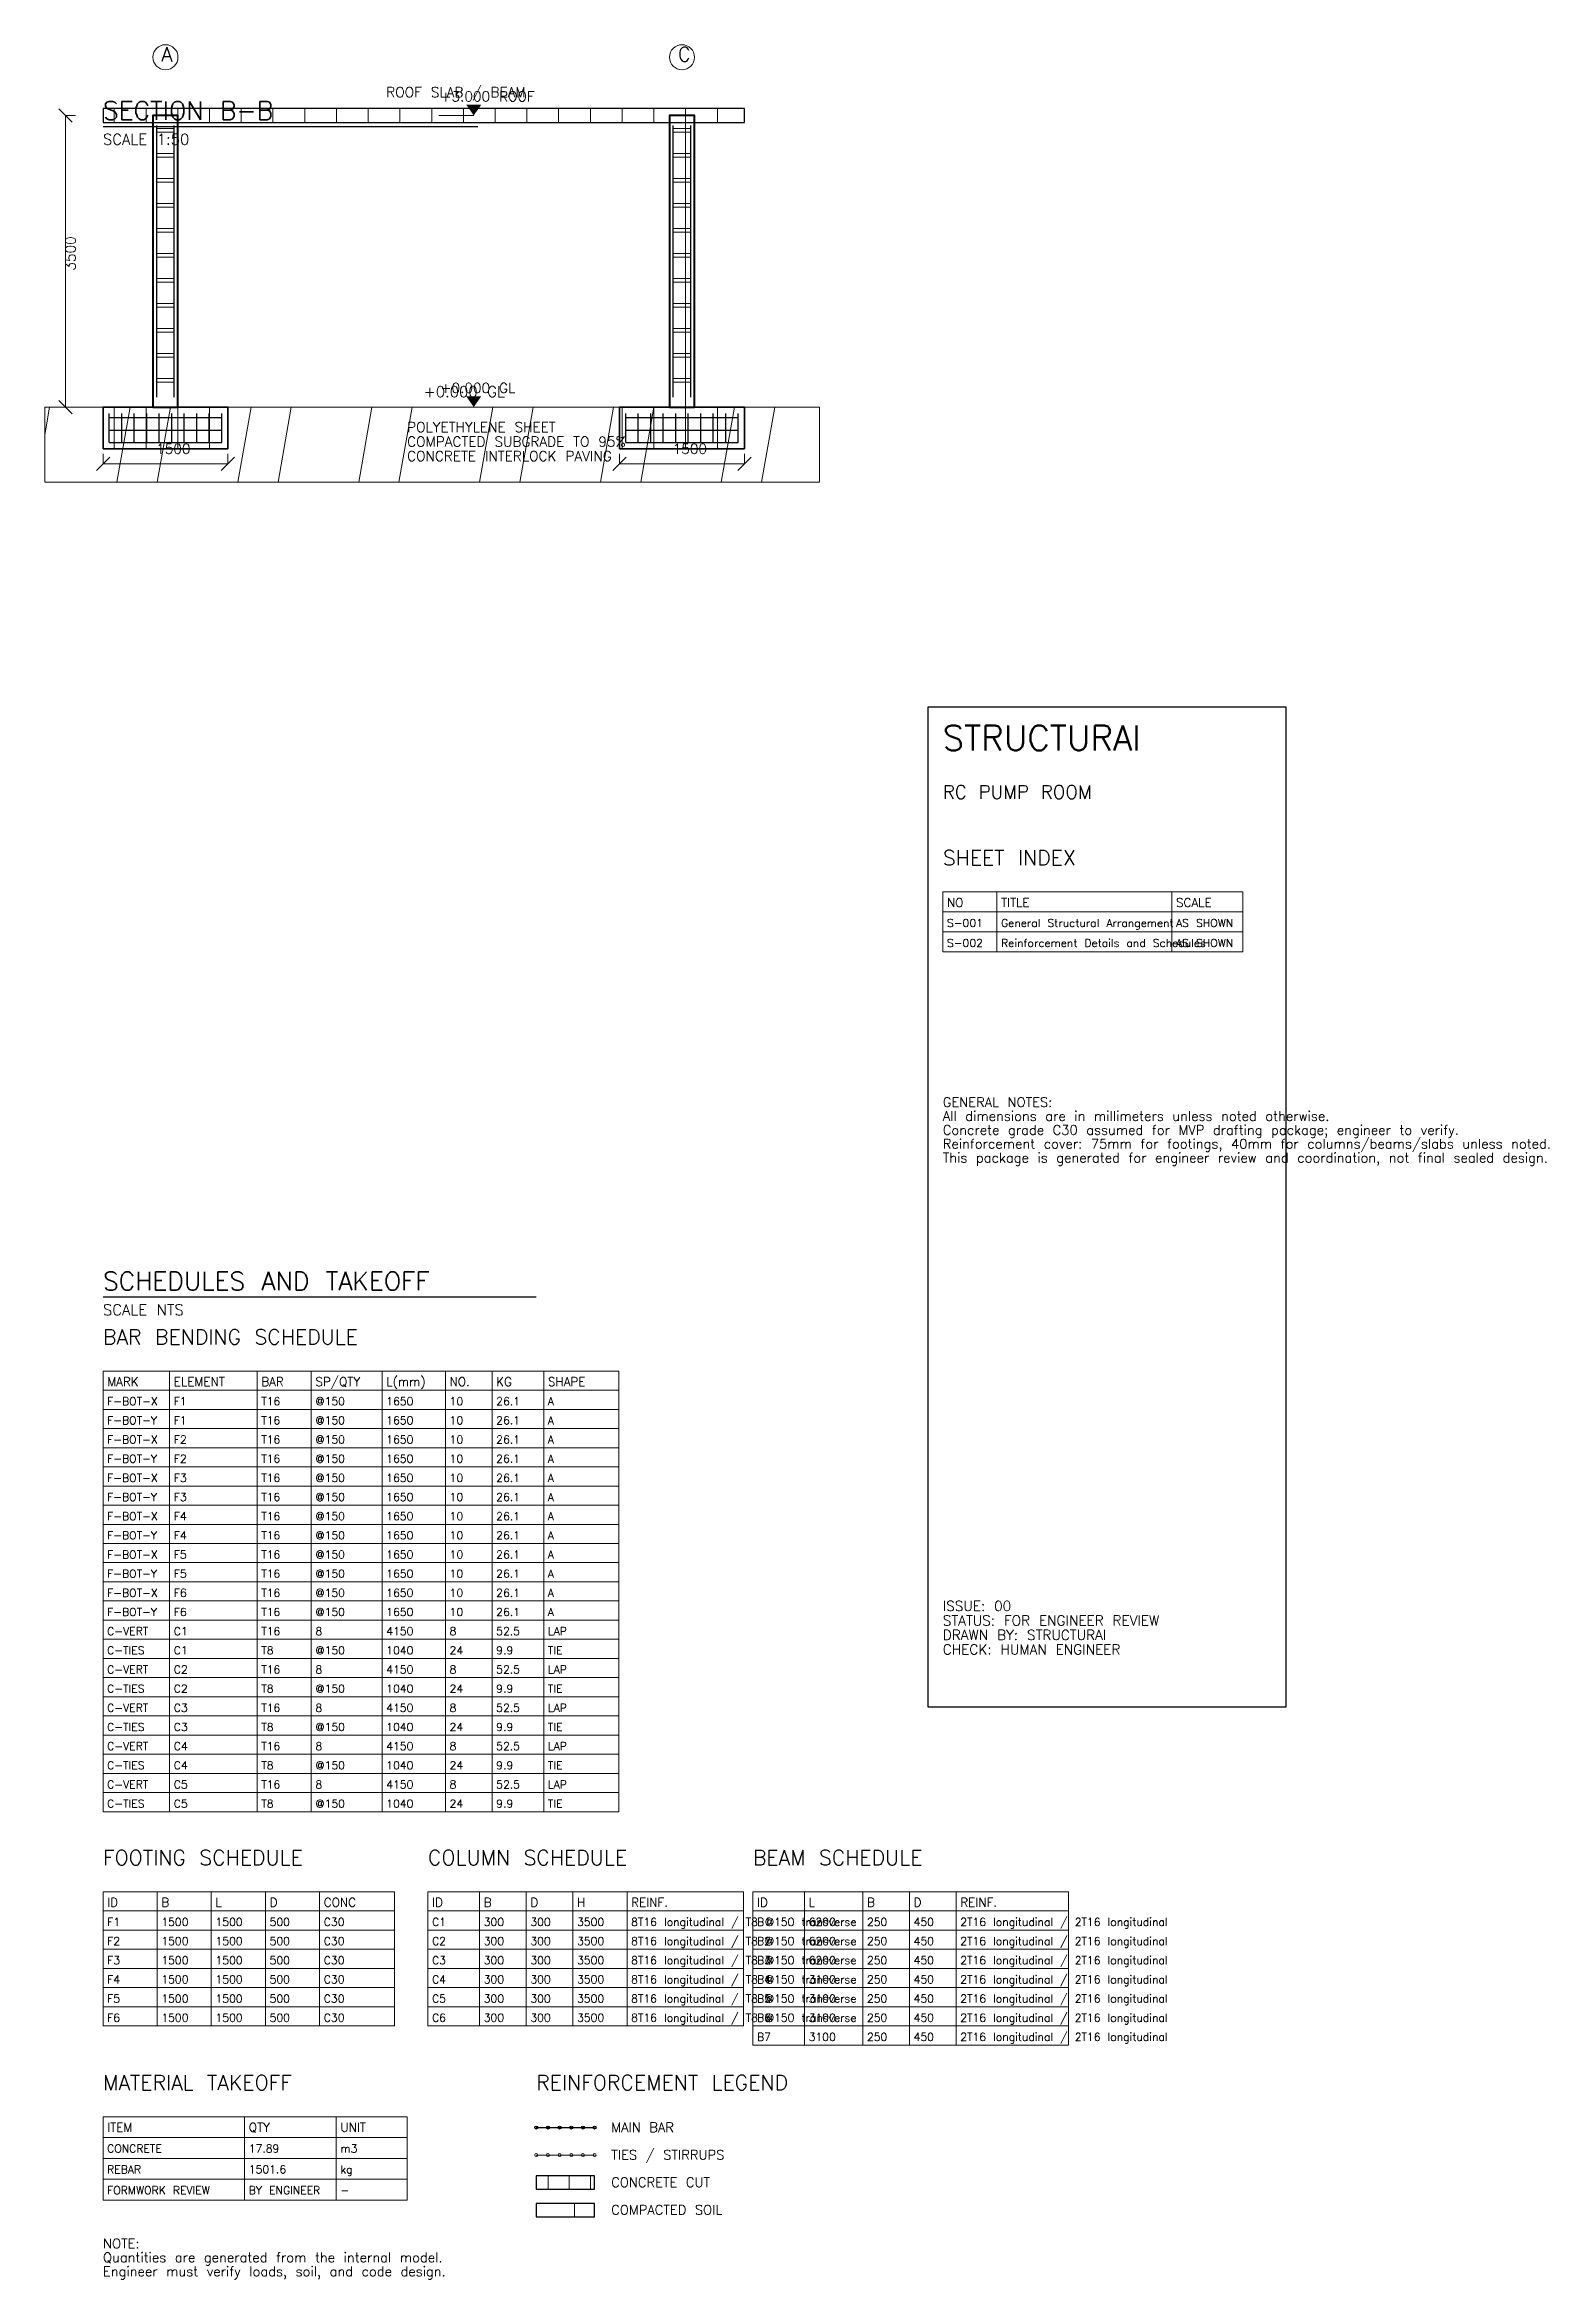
# Model space of a CAD drawing. Header units: millimetres. Extents: x -1230 to 30560, y -36272 to 11660.
# Drawn here: x 12500 to 30560, y -36272 to -9450 of the extents above; entities that cross this region are included whole.
import ezdxf

# ---------------------------------------------------------------- set-up
doc = ezdxf.new("R2010")
doc.units = ezdxf.units.MM
for name, color, linetype, lineweight in [('SAI-A-BORDER', 7, 'Continuous', 25), ('SAI-A-DIMS', 6, 'Continuous', 13), ('SAI-A-GRID', 1, 'Continuous', 13), ('SAI-A-TEXT', 4, 'Continuous', 13), ('SAI-A-TITLE', 6, 'Continuous', 30), ('SAI-H-CONCRETE', 8, 'Continuous', 13), ('SAI-H-SOIL', 8, 'Continuous', 13), ('SAI-S-CONCRETE-CUT', 1, 'Continuous', 40), ('SAI-S-FOOTING', 2, 'Continuous', 35), ('SAI-S-REBAR', 1, 'Continuous', 25), ('SAI-S-SLAB', 4, 'Continuous', 25), ('SAI-S-TIES', 3, 'Continuous', 20), ('SAI-SCHEDULE', 4, 'Continuous', 13), ('SAI-X-REFERENCE', 9, 'Continuous', 13)]:
    doc.layers.add(name, color=color, linetype=linetype, lineweight=lineweight)
doc.styles.add('SAI-STANDARD', font='txt.shx')

msp = doc.modelspace()

# ---------------------------------------------------------------- texts
at = {"layer": 'SAI-A-DIMS', "style": 'SAI-STANDARD'}
msp.add_text('3500', height=120, rotation=90, dxfattribs=at).set_placement((12870, -12162))
for p in [(13838, -14360), (20038, -14360)]:
    msp.add_text('1500', height=120, dxfattribs=at).set_placement(p)
at = {"layer": 'SAI-A-GRID', "style": 'SAI-STANDARD'}
for s, p in [('A', (13900, -9650)), ('C', (20100, -9650))]:
    msp.add_text(s, height=172, dxfattribs=at).set_placement(p)
at = {"layer": 'SAI-A-TEXT', "style": 'SAI-STANDARD'}
for s, height, p in [('ROOF SLAB / BEAM', 120, (16600, -10080)), ('+3.000 ROOF', 120, (17250, -10130)), ('SCALE 1:50', 130, (13200, -10650)), ('+0.000 GL', 130, (17050, -13680)), ('+0.000 GL', 120, (17250, -13630)), ('COMPACTED SUBGRADE TO 95%', 120, (16850, -14274)), ('POLYETHYLENE SHEET', 120, (16850, -14100)), ('CONCRETE INTERLOCK PAVING', 120, (16850, -14448)), ('RC PUMP ROOM', 160, (23280, -18500)), ('All dimensions are in millimeters unless noted otherwise.', 115, (23280, -22367)), ('GENERAL NOTES:', 115, (23280, -22200)), ('Concrete grade C30 assumed for MVP drafting package; engineer to verify.', 115, (23280, -22534)), ('This package is generated for engineer review and coordination, not final sealed design.', 115, (23280, -22867)), ('Reinforcement cover: 75mm for footings, 40mm for columns/beams/slabs unless noted.', 115, (23280, -22700)), ('SCALE NTS', 130, (13200, -24700)), ('ISSUE: 00', 120, (23280, -28250)), ('STATUS: FOR ENGINEER REVIEW', 120, (23280, -28424)), ('CHECK: HUMAN ENGINEER', 120, (23280, -28772)), ('DRAWN BY: STRUCTURAI', 120, (23280, -28598)), ('MAIN BAR', 115, (19300, -34505)), ('TIES / STIRRUPS', 115, (19300, -34835)), ('CONCRETE CUT', 115, (19300, -35165)), ('COMPACTED SOIL', 115, (19300, -35495)), ('NOTE:', 115, (13200, -35900)), ('Quantities are generated from the internal model.', 115, (13200, -36067)), ('Engineer must verify loads, soil, and code design.', 115, (13200, -36234))]:
    msp.add_text(s, height=height, dxfattribs=at).set_placement(p)
at = {"layer": 'SAI-A-TITLE', "style": 'SAI-STANDARD'}
for s, height, p in [('SECTION B-B', 220, (13200, -10350)), ('STRUCTURAI', 300, (23280, -17920)), ('SHEET INDEX', 180, (23280, -19300)), ('SCHEDULES AND TAKEOFF', 220, (13200, -24400)), ('BAR BENDING SCHEDULE', 180, (13200, -25050)), ('FOOTING SCHEDULE', 180, (13200, -31300)), ('COLUMN SCHEDULE', 180, (17100, -31300)), ('BEAM SCHEDULE', 180, (21000, -31300)), ('MATERIAL TAKEOFF', 180, (13200, -34000)), ('REINFORCEMENT LEGEND', 180, (18400, -34000))]:
    msp.add_text(s, height=height, dxfattribs=at).set_placement(p)
at = {"layer": 'SAI-SCHEDULE', "style": 'SAI-STANDARD'}
for s, height, p in [('NO', 105, (23330, -19800)), ('TITLE', 105, (23980, -19800)), ('SCALE', 105, (26080, -19800)), ('S-001', 95, (23330, -20040)), ('General Structural Arrangement', 95, (23980, -20040)), ('AS SHOWN', 95, (26080, -20040)), ('S-002', 95, (23330, -20280)), ('Reinforcement Details and Schedules', 95, (23980, -20280)), ('AS SHOWN', 95, (26080, -20280)), ('MARK', 105, (13250, -25550)), ('ELEMENT', 105, (14050, -25550)), ('BAR', 105, (15100, -25550)), ('SP/QTY', 105, (15750, -25550)), ('L(mm)', 105, (16600, -25550)), ('NO.', 105, (17360, -25550)), ('KG', 105, (17920, -25550)), ('SHAPE', 105, (18540, -25550)), ('F-BOT-X', 95, (13250, -25780)), ('F1', 95, (14050, -25780)), ('T16', 95, (15100, -25780)), ('@150', 95, (15750, -25780)), ('1650', 95, (16600, -25780)), ('10', 95, (17360, -25780)), ('26.1', 95, (17920, -25780)), ('A', 95, (18540, -25780)), ('F-BOT-Y', 95, (13250, -26010)), ('F1', 95, (14050, -26010)), ('T16', 95, (15100, -26010)), ('@150', 95, (15750, -26010)), ('1650', 95, (16600, -26010)), ('10', 95, (17360, -26010)), ('26.1', 95, (17920, -26010)), ('A', 95, (18540, -26010)), ('F-BOT-X', 95, (13250, -26240)), ('F2', 95, (14050, -26240)), ('T16', 95, (15100, -26240)), ('@150', 95, (15750, -26240)), ('1650', 95, (16600, -26240)), ('10', 95, (17360, -26240)), ('26.1', 95, (17920, -26240)), ('A', 95, (18540, -26240)), ('F-BOT-Y', 95, (13250, -26470)), ('F2', 95, (14050, -26470)), ('T16', 95, (15100, -26470)), ('@150', 95, (15750, -26470)), ('1650', 95, (16600, -26470)), ('10', 95, (17360, -26470)), ('26.1', 95, (17920, -26470)), ('A', 95, (18540, -26470)), ('F-BOT-X', 95, (13250, -26700)), ('F3', 95, (14050, -26700)), ('T16', 95, (15100, -26700)), ('@150', 95, (15750, -26700)), ('1650', 95, (16600, -26700)), ('10', 95, (17360, -26700)), ('26.1', 95, (17920, -26700)), ('A', 95, (18540, -26700)), ('F-BOT-Y', 95, (13250, -26930)), ('F-BOT-X', 95, (13250, -27160)), ('F3', 95, (14050, -26930)), ('F4', 95, (14050, -27160)), ('T16', 95, (15100, -26930)), ('T16', 95, (15100, -27160)), ('@150', 95, (15750, -26930)), ('@150', 95, (15750, -27160)), ('1650', 95, (16600, -26930)), ('1650', 95, (16600, -27160)), ('10', 95, (17360, -26930)), ('10', 95, (17360, -27160)), ('26.1', 95, (17920, -26930)), ('26.1', 95, (17920, -27160)), ('A', 95, (18540, -26930)), ('A', 95, (18540, -27160)), ('F-BOT-Y', 95, (13250, -27390)), ('F4', 95, (14050, -27390)), ('T16', 95, (15100, -27390)), ('@150', 95, (15750, -27390)), ('1650', 95, (16600, -27390)), ('10', 95, (17360, -27390)), ('26.1', 95, (17920, -27390)), ('A', 95, (18540, -27390)), ('F-BOT-X', 95, (13250, -27620)), ('F5', 95, (14050, -27620)), ('T16', 95, (15100, -27620)), ('@150', 95, (15750, -27620)), ('1650', 95, (16600, -27620)), ('10', 95, (17360, -27620)), ('26.1', 95, (17920, -27620)), ('A', 95, (18540, -27620)), ('F-BOT-Y', 95, (13250, -27850)), ('F5', 95, (14050, -27850)), ('T16', 95, (15100, -27850)), ('@150', 95, (15750, -27850)), ('1650', 95, (16600, -27850)), ('10', 95, (17360, -27850)), ('26.1', 95, (17920, -27850)), ('A', 95, (18540, -27850)), ('F-BOT-X', 95, (13250, -28080)), ('F6', 95, (14050, -28080)), ('T16', 95, (15100, -28080)), ('@150', 95, (15750, -28080)), ('1650', 95, (16600, -28080)), ('10', 95, (17360, -28080)), ('26.1', 95, (17920, -28080)), ('A', 95, (18540, -28080)), ('F-BOT-Y', 95, (13250, -28310)), ('F6', 95, (14050, -28310)), ('T16', 95, (15100, -28310)), ('@150', 95, (15750, -28310)), ('1650', 95, (16600, -28310)), ('10', 95, (17360, -28310)), ('26.1', 95, (17920, -28310)), ('A', 95, (18540, -28310)), ('C-VERT', 95, (13250, -28540)), ('C-TIES', 95, (13250, -28770)), ('C1', 95, (14050, -28540)), ('C1', 95, (14050, -28770)), ('T16', 95, (15100, -28540)), ('T8', 95, (15100, -28770)), ('8', 95, (15750, -28540)), ('@150', 95, (15750, -28770)), ('4150', 95, (16600, -28540)), ('1040', 95, (16600, -28770)), ('8', 95, (17360, -28540)), ('24', 95, (17360, -28770)), ('52.5', 95, (17920, -28540)), ('9.9', 95, (17920, -28770)), ('TIE', 95, (18540, -28770)), ('LAP', 95, (18540, -28540)), ('C-VERT', 95, (13250, -29000)), ('C2', 95, (14050, -29000)), ('T16', 95, (15100, -29000)), ('8', 95, (15750, -29000)), ('4150', 95, (16600, -29000)), ('8', 95, (17360, -29000)), ('52.5', 95, (17920, -29000)), ('LAP', 95, (18540, -29000)), ('C-TIES', 95, (13250, -29230)), ('C2', 95, (14050, -29230)), ('T8', 95, (15100, -29230)), ('@150', 95, (15750, -29230)), ('1040', 95, (16600, -29230)), ('24', 95, (17360, -29230)), ('9.9', 95, (17920, -29230)), ('TIE', 95, (18540, -29230)), ('C-VERT', 95, (13250, -29460)), ('C3', 95, (14050, -29460)), ('T16', 95, (15100, -29460)), ('8', 95, (15750, -29460)), ('4150', 95, (16600, -29460)), ('8', 95, (17360, -29460)), ('52.5', 95, (17920, -29460)), ('LAP', 95, (18540, -29460)), ('C-TIES', 95, (13250, -29690)), ('C3', 95, (14050, -29690)), ('T8', 95, (15100, -29690)), ('@150', 95, (15750, -29690)), ('1040', 95, (16600, -29690)), ('24', 95, (17360, -29690)), ('9.9', 95, (17920, -29690)), ('TIE', 95, (18540, -29690)), ('C-VERT', 95, (13250, -29920)), ('C4', 95, (14050, -29920)), ('T16', 95, (15100, -29920)), ('8', 95, (15750, -29920)), ('4150', 95, (16600, -29920)), ('8', 95, (17360, -29920)), ('52.5', 95, (17920, -29920)), ('LAP', 95, (18540, -29920)), ('C-TIES', 95, (13250, -30150)), ('C-VERT', 95, (13250, -30380)), ('C4', 95, (14050, -30150)), ('C5', 95, (14050, -30380)), ('T8', 95, (15100, -30150)), ('T16', 95, (15100, -30380)), ('@150', 95, (15750, -30150)), ('8', 95, (15750, -30380)), ('4150', 95, (16600, -30380)), ('1040', 95, (16600, -30150)), ('24', 95, (17360, -30150)), ('8', 95, (17360, -30380)), ('9.9', 95, (17920, -30150)), ('52.5', 95, (17920, -30380)), ('TIE', 95, (18540, -30150)), ('LAP', 95, (18540, -30380)), ('C-TIES', 95, (13250, -30610)), ('C5', 95, (14050, -30610)), ('T8', 95, (15100, -30610)), ('@150', 95, (15750, -30610)), ('1040', 95, (16600, -30610)), ('24', 95, (17360, -30610)), ('9.9', 95, (17920, -30610)), ('TIE', 95, (18540, -30610)), ('ID', 105, (13250, -31800)), ('B', 105, (13900, -31800)), ('L', 105, (14550, -31800)), ('D', 105, (15200, -31800)), ('CONC', 105, (15850, -31800)), ('ID', 105, (17150, -31800)), ('B', 105, (17770, -31800)), ('D', 105, (18330, -31800)), ('H', 105, (18890, -31800)), ('8T16 longitudinal / T8 @150 transverse', 95, (19540, -32030)), ('REINF.', 105, (19540, -31800)), ('ID', 105, (21050, -31800)), ('L', 105, (21670, -31800)), ('B', 105, (22370, -31800)), ('D', 105, (22930, -31800)), ('2T16 longitudinal / 2T16 longitudinal', 95, (23490, -32030)), ('REINF.', 105, (23490, -31800)), ('F1', 95, (13250, -32030)), ('F2', 95, (13250, -32260)), ('1500', 95, (13900, -32030)), ('1500', 95, (13900, -32260)), ('1500', 95, (14550, -32030)), ('1500', 95, (14550, -32260)), ('500', 95, (15200, -32030)), ('500', 95, (15200, -32260)), ('C30', 95, (15850, -32030)), ('C30', 95, (15850, -32260)), ('C1', 95, (17150, -32030)), ('C2', 95, (17150, -32260)), ('300', 95, (17770, -32030)), ('300', 95, (17770, -32260)), ('300', 95, (18330, -32030)), ('300', 95, (18330, -32260)), ('3500', 95, (18890, -32030)), ('3500', 95, (18890, -32260)), ('8T16 longitudinal / T8 @150 transverse', 95, (19540, -32260)), ('B1', 95, (21050, -32030)), ('B2', 95, (21050, -32260)), ('6200', 95, (21670, -32030)), ('6200', 95, (21670, -32260)), ('250', 95, (22370, -32030)), ('250', 95, (22370, -32260)), ('450', 95, (22930, -32030)), ('450', 95, (22930, -32260)), ('2T16 longitudinal / 2T16 longitudinal', 95, (23490, -32260)), ('F3', 95, (13250, -32490)), ('1500', 95, (13900, -32490)), ('1500', 95, (14550, -32490)), ('500', 95, (15200, -32490)), ('C30', 95, (15850, -32490)), ('C3', 95, (17150, -32490)), ('300', 95, (17770, -32490)), ('300', 95, (18330, -32490)), ('3500', 95, (18890, -32490)), ('8T16 longitudinal / T8 @150 transverse', 95, (19540, -32490)), ('B3', 95, (21050, -32490)), ('6200', 95, (21670, -32490)), ('250', 95, (22370, -32490)), ('450', 95, (22930, -32490)), ('2T16 longitudinal / 2T16 longitudinal', 95, (23490, -32490)), ('F4', 95, (13250, -32720)), ('1500', 95, (13900, -32720)), ('1500', 95, (14550, -32720)), ('500', 95, (15200, -32720)), ('C30', 95, (15850, -32720)), ('C4', 95, (17150, -32720)), ('300', 95, (17770, -32720)), ('300', 95, (18330, -32720)), ('3500', 95, (18890, -32720)), ('8T16 longitudinal / T8 @150 transverse', 95, (19540, -32720)), ('B4', 95, (21050, -32720)), ('3100', 95, (21670, -32720)), ('250', 95, (22370, -32720)), ('450', 95, (22930, -32720)), ('2T16 longitudinal / 2T16 longitudinal', 95, (23490, -32720)), ('F5', 95, (13250, -32950)), ('1500', 95, (13900, -32950)), ('1500', 95, (14550, -32950)), ('500', 95, (15200, -32950)), ('C30', 95, (15850, -32950)), ('C5', 95, (17150, -32950)), ('300', 95, (17770, -32950)), ('300', 95, (18330, -32950)), ('3500', 95, (18890, -32950)), ('8T16 longitudinal / T8 @150 transverse', 95, (19540, -32950)), ('B5', 95, (21050, -32950)), ('3100', 95, (21670, -32950)), ('250', 95, (22370, -32950)), ('450', 95, (22930, -32950)), ('2T16 longitudinal / 2T16 longitudinal', 95, (23490, -32950)), ('F6', 95, (13250, -33180)), ('1500', 95, (13900, -33180)), ('1500', 95, (14550, -33180)), ('500', 95, (15200, -33180)), ('C30', 95, (15850, -33180)), ('C6', 95, (17150, -33180)), ('300', 95, (17770, -33180)), ('300', 95, (18330, -33180)), ('3500', 95, (18890, -33180)), ('8T16 longitudinal / T8 @150 transverse', 95, (19540, -33180)), ('B6', 95, (21050, -33180)), ('3100', 95, (21670, -33180)), ('250', 95, (22370, -33180)), ('450', 95, (22930, -33180)), ('2T16 longitudinal / 2T16 longitudinal', 95, (23490, -33180)), ('B7', 95, (21050, -33410)), ('3100', 95, (21670, -33410)), ('250', 95, (22370, -33410)), ('450', 95, (22930, -33410)), ('2T16 longitudinal / 2T16 longitudinal', 95, (23490, -33410)), ('ITEM', 105, (13250, -34500)), ('QTY', 105, (14950, -34500)), ('UNIT', 105, (16050, -34500)), ('CONCRETE', 95, (13250, -34750)), ('17.89', 95, (14950, -34750)), ('m3', 95, (16050, -34750)), ('REBAR', 95, (13250, -35000)), ('1501.6', 95, (14950, -35000)), ('kg', 95, (16050, -35000)), ('FORMWORK REVIEW', 95, (13250, -35250)), ('BY ENGINEER', 95, (14950, -35250)), ('-', 95, (16050, -35250))]:
    msp.add_text(s, height=height, dxfattribs=at).set_placement(p)

# ---------------------------------------------------------------- hatches: boundary and pattern name
at = {"layer": 'SAI-A-TEXT'}
h = msp.add_hatch(color=4, dxfattribs=at)
h.dxf.hatch_style = 1
h.paths.add_polyline_path([(17650, -10300), (17740, -10170), (17560, -10170)])
h = msp.add_hatch(color=4, dxfattribs=at)
h.dxf.hatch_style = 1
h.paths.add_polyline_path([(17650, -13800), (17740, -13670), (17560, -13670)])
at = {"layer": 'SAI-H-CONCRETE'}
h = msp.add_hatch(dxfattribs=at)
h.set_pattern_fill('ANSI31', scale=120, angle=45)
h.paths.add_polyline_path([(13200, -10385), (20900, -10385), (20900, -10215), (13200, -10215)])
h = msp.add_hatch(dxfattribs=at)
h.set_pattern_fill('ANSI31', scale=120, angle=45)
h.paths.add_polyline_path([(13800, -13800), (14100, -13800), (14100, -10300), (13800, -10300)])
h = msp.add_hatch(dxfattribs=at)
h.set_pattern_fill('ANSI31', scale=120, angle=45)
h.paths.add_polyline_path([(20000, -13800), (20300, -13800), (20300, -10300), (20000, -10300)])
h = msp.add_hatch(dxfattribs=at)
h.set_pattern_fill('ANSI31', scale=120, angle=45)
h.paths.add_polyline_path([(13200, -14300), (14700, -14300), (14700, -13800), (13200, -13800)])
h = msp.add_hatch(dxfattribs=at)
h.set_pattern_fill('ANSI31', scale=120, angle=45)
h.paths.add_polyline_path([(19400, -14300), (20900, -14300), (20900, -13800), (19400, -13800)])
h = msp.add_hatch(dxfattribs=at)
h.set_pattern_fill('ANSI31', scale=80, angle=45)
h.paths.add_polyline_path([(18400, -35190), (19100, -35190), (19100, -35030), (18400, -35030)])
at = {"layer": 'SAI-H-SOIL'}
h = msp.add_hatch(dxfattribs=at)
h.set_pattern_fill('ANSI32', scale=150, angle=35)
h.paths.add_polyline_path([(12500, -14700), (21800, -14700), (21800, -13800), (12500, -13800)])
h = msp.add_hatch(dxfattribs=at)
h.set_pattern_fill('ANSI32', scale=90, angle=45)
h.paths.add_polyline_path([(18400, -35520), (19100, -35520), (19100, -35360), (18400, -35360)])

# ---------------------------------------------------------------- linework, layer by layer
at = {"layer": 'SAI-A-BORDER'}
for points in [[(23100, -29400), (27400, -29400), (27400, -17400), (23100, -17400), (23100, -29400)], [(18400, -35190), (19100, -35190), (19100, -35030), (18400, -35030), (18400, -35190)], [(18400, -35520), (19100, -35520), (19100, -35360), (18400, -35360), (18400, -35520)]]:
    msp.add_lwpolyline(points, dxfattribs=at)
at = {"layer": 'SAI-A-DIMS'}
for p, q in [((12670, -10220), (12830, -10380)), ((12750, -13800), (12750, -10300)), ((12750, -10300), (12870, -10300)), ((12670, -13720), (12830, -13880)), ((12750, -13800), (12870, -13800)), ((13120, -14560), (13280, -14400)), ((13200, -14480), (13200, -14360)), ((13200, -14480), (14700, -14480)), ((14620, -14560), (14780, -14400)), ((14700, -14480), (14700, -14360)), ((19320, -14560), (19480, -14400)), ((19400, -14480), (19400, -14360)), ((19400, -14480), (20900, -14480)), ((20820, -14560), (20980, -14400)), ((20900, -14480), (20900, -14360))]:
    msp.add_line(p, q, dxfattribs=at)
at = {"layer": 'SAI-A-GRID'}
for centre in [(13950, -9600), (20150, -9600)]:
    msp.add_circle(centre, 150, dxfattribs=at)
at = {"layer": 'SAI-A-TEXT'}
for p, q in [((17230, -10300), (17650, -10300)), ((12500, -13800), (21800, -13800)), ((17230, -13800), (17650, -13800))]:
    msp.add_line(p, q, dxfattribs=at)
at = {"layer": 'SAI-A-TITLE'}
for p, q in [((13200, -10430), (17700, -10430)), ((13200, -24480), (18400, -24480))]:
    msp.add_line(p, q, dxfattribs=at)
at = {"layer": 'SAI-S-CONCRETE-CUT'}
for points in [[(13800, -13800), (14100, -13800), (14100, -10300), (13800, -10300), (13800, -13800)], [(20000, -13800), (20300, -13800), (20300, -10300), (20000, -10300), (20000, -13800)]]:
    msp.add_lwpolyline(points, dxfattribs=at)
at = {"layer": 'SAI-S-FOOTING'}
for points in [[(13200, -14300), (14700, -14300), (14700, -13800), (13200, -13800), (13200, -14300)], [(19400, -14300), (20900, -14300), (20900, -13800), (19400, -13800), (19400, -14300)]]:
    msp.add_lwpolyline(points, dxfattribs=at)
at = {"layer": 'SAI-S-REBAR'}
for p, q in [((13845, -13680), (13845, -10420)), ((14055, -13680), (14055, -10420)), ((20045, -13680), (20045, -10420)), ((20255, -13680), (20255, -10420)), ((13275, -14225), (13275, -13875)), ((13275, -13925), (14625, -13925)), ((13425, -14225), (13425, -13875)), ((13575, -14225), (13575, -13875)), ((13725, -14225), (13725, -13875)), ((13875, -14225), (13875, -13875)), ((14025, -14225), (14025, -13875)), ((14175, -14225), (14175, -13875)), ((14325, -14225), (14325, -13875)), ((14475, -14225), (14475, -13875)), ((14625, -14225), (14625, -13875)), ((19475, -14225), (19475, -13875)), ((19475, -13925), (20825, -13925)), ((19625, -14225), (19625, -13875)), ((19775, -14225), (19775, -13875)), ((19925, -14225), (19925, -13875)), ((20075, -14225), (20075, -13875)), ((20225, -14225), (20225, -13875)), ((20375, -14225), (20375, -13875)), ((20525, -14225), (20525, -13875)), ((20675, -14225), (20675, -13875)), ((20825, -14225), (20825, -13875)), ((13275, -14075), (14625, -14075)), ((19475, -14075), (20825, -14075)), ((13275, -14225), (14625, -14225)), ((19475, -14225), (20825, -14225)), ((18400, -34450), (19100, -34450))]:
    msp.add_line(p, q, dxfattribs=at)
for centre in [(18400, -34450), (18540, -34450), (18680, -34450), (18820, -34450), (18960, -34450), (19100, -34450)]:
    msp.add_circle(centre, 18, dxfattribs=at)
at = {"layer": 'SAI-S-SLAB'}
msp.add_lwpolyline([(13200, -10385), (20900, -10385), (20900, -10215), (13200, -10215), (13200, -10385)], dxfattribs=at)
at = {"layer": 'SAI-S-TIES'}
msp.add_line((18400, -34780), (19100, -34780), dxfattribs=at)
for points in [[(13845, -10500), (14055, -10500), (14055, -10455), (13845, -10455), (13845, -10500)], [(20045, -10500), (20255, -10500), (20255, -10455), (20045, -10455), (20045, -10500)], [(13845, -10800), (14055, -10800), (14055, -10755), (13845, -10755), (13845, -10800)], [(20045, -10800), (20255, -10800), (20255, -10755), (20045, -10755), (20045, -10800)], [(13845, -11100), (14055, -11100), (14055, -11055), (13845, -11055), (13845, -11100)], [(20045, -11100), (20255, -11100), (20255, -11055), (20045, -11055), (20045, -11100)], [(13845, -11400), (14055, -11400), (14055, -11355), (13845, -11355), (13845, -11400)], [(20045, -11400), (20255, -11400), (20255, -11355), (20045, -11355), (20045, -11400)], [(13845, -11700), (14055, -11700), (14055, -11655), (13845, -11655), (13845, -11700)], [(20045, -11700), (20255, -11700), (20255, -11655), (20045, -11655), (20045, -11700)], [(13845, -12000), (14055, -12000), (14055, -11955), (13845, -11955), (13845, -12000)], [(20045, -12000), (20255, -12000), (20255, -11955), (20045, -11955), (20045, -12000)], [(13845, -12300), (14055, -12300), (14055, -12255), (13845, -12255), (13845, -12300)], [(20045, -12300), (20255, -12300), (20255, -12255), (20045, -12255), (20045, -12300)], [(13845, -12600), (14055, -12600), (14055, -12555), (13845, -12555), (13845, -12600)], [(20045, -12600), (20255, -12600), (20255, -12555), (20045, -12555), (20045, -12600)], [(13845, -12900), (14055, -12900), (14055, -12855), (13845, -12855), (13845, -12900)], [(20045, -12900), (20255, -12900), (20255, -12855), (20045, -12855), (20045, -12900)], [(13845, -13200), (14055, -13200), (14055, -13155), (13845, -13155), (13845, -13200)], [(20045, -13200), (20255, -13200), (20255, -13155), (20045, -13155), (20045, -13200)], [(13845, -13500), (14055, -13500), (14055, -13455), (13845, -13455), (13845, -13500)], [(20045, -13500), (20255, -13500), (20255, -13455), (20045, -13455), (20045, -13500)]]:
    msp.add_lwpolyline(points, dxfattribs=at)
for centre in [(18400, -34780), (18540, -34780), (18680, -34780), (18820, -34780), (18960, -34780), (19100, -34780)]:
    msp.add_circle(centre, 18, dxfattribs=at)
at = {"layer": 'SAI-SCHEDULE'}
for p, q in [((23280, -19620), (23280, -20340)), ((23930, -19620), (23930, -20340)), ((26030, -19620), (26030, -20340)), ((26880, -19620), (26880, -20340)), ((23280, -19860), (26880, -19860)), ((23280, -20100), (26880, -20100)), ((23280, -20340), (26880, -20340)), ((13200, -25370), (13200, -30660)), ((14000, -25370), (14000, -30660)), ((15050, -25370), (15050, -30660)), ((15700, -25370), (15700, -30660)), ((16550, -25370), (16550, -30660)), ((17310, -25370), (17310, -30660)), ((17870, -25370), (17870, -30660)), ((18490, -25370), (18490, -30660)), ((19390, -25370), (19390, -30660)), ((13200, -25600), (19390, -25600)), ((13200, -25830), (19390, -25830)), ((13200, -26060), (19390, -26060)), ((13200, -26290), (19390, -26290)), ((13200, -26520), (19390, -26520)), ((13200, -26750), (19390, -26750)), ((13200, -26980), (19390, -26980)), ((13200, -27210), (19390, -27210)), ((13200, -27440), (19390, -27440)), ((13200, -27670), (19390, -27670)), ((13200, -27900), (19390, -27900)), ((13200, -28130), (19390, -28130)), ((13200, -28360), (19390, -28360)), ((13200, -28590), (19390, -28590)), ((13200, -28820), (19390, -28820)), ((13200, -29050), (19390, -29050)), ((13200, -29280), (19390, -29280)), ((13200, -29510), (19390, -29510)), ((13200, -29740), (19390, -29740)), ((13200, -29970), (19390, -29970)), ((13200, -30200), (19390, -30200)), ((13200, -30430), (19390, -30430)), ((13200, -30660), (19390, -30660)), ((13200, -31620), (13200, -33230)), ((13850, -31620), (13850, -33230)), ((14500, -31620), (14500, -33230)), ((15150, -31620), (15150, -33230)), ((15800, -31620), (15800, -33230)), ((16700, -31620), (16700, -33230)), ((17100, -31620), (17100, -33230)), ((17720, -31620), (17720, -33230)), ((18280, -31620), (18280, -33230)), ((18840, -31620), (18840, -33230)), ((19490, -31620), (19490, -33230)), ((20890, -31620), (20890, -33230)), ((21000, -31620), (21000, -33460)), ((21620, -31620), (21620, -33460)), ((22320, -31620), (22320, -33460)), ((22880, -31620), (22880, -33460)), ((23440, -31620), (23440, -33460)), ((24790, -31620), (24790, -33460)), ((13200, -31850), (16700, -31850)), ((17100, -31850), (20890, -31850)), ((21000, -31850), (24790, -31850)), ((13200, -32080), (16700, -32080)), ((17100, -32080), (20890, -32080)), ((21000, -32080), (24790, -32080)), ((13200, -32310), (16700, -32310)), ((17100, -32310), (20890, -32310)), ((21000, -32310), (24790, -32310)), ((13200, -32540), (16700, -32540)), ((17100, -32540), (20890, -32540)), ((21000, -32540), (24790, -32540)), ((13200, -32770), (16700, -32770)), ((17100, -32770), (20890, -32770)), ((21000, -32770), (24790, -32770)), ((13200, -33000), (16700, -33000)), ((13200, -33230), (16700, -33230)), ((17100, -33000), (20890, -33000)), ((17100, -33230), (20890, -33230)), ((21000, -33000), (24790, -33000)), ((21000, -33230), (24790, -33230)), ((21000, -33460), (24790, -33460)), ((13200, -34320), (13200, -35320)), ((14900, -34320), (14900, -35320)), ((16000, -34320), (16000, -35320)), ((16850, -34320), (16850, -35320)), ((13200, -34570), (16850, -34570)), ((13200, -34820), (16850, -34820)), ((13200, -35070), (16850, -35070)), ((13200, -35320), (16850, -35320))]:
    msp.add_line(p, q, dxfattribs=at)
for points in [[(23280, -19620), (26880, -19620), (26880, -19860), (23280, -19860), (23280, -19620)], [(13200, -25370), (19390, -25370), (19390, -25600), (13200, -25600), (13200, -25370)], [(13200, -31620), (16700, -31620), (16700, -31850), (13200, -31850), (13200, -31620)], [(17100, -31620), (20890, -31620), (20890, -31850), (17100, -31850), (17100, -31620)], [(21000, -31620), (24790, -31620), (24790, -31850), (21000, -31850), (21000, -31620)], [(13200, -34320), (16850, -34320), (16850, -34570), (13200, -34570), (13200, -34320)]]:
    msp.add_lwpolyline(points, dxfattribs=at)
at = {"layer": 'SAI-X-REFERENCE'}
msp.add_lwpolyline([(12500, -14700), (21800, -14700), (21800, -13800), (12500, -13800), (12500, -14700)], dxfattribs=at)

msp.set_redraw_order([(e.dxf.handle, doc.entitydb.next_handle()) for e in msp.query("TEXT MTEXT ATTDEF DIMENSION ARC_DIMENSION")])  # texts and dimensions are drawn at this point

doc.saveas('drawing.dxf')
